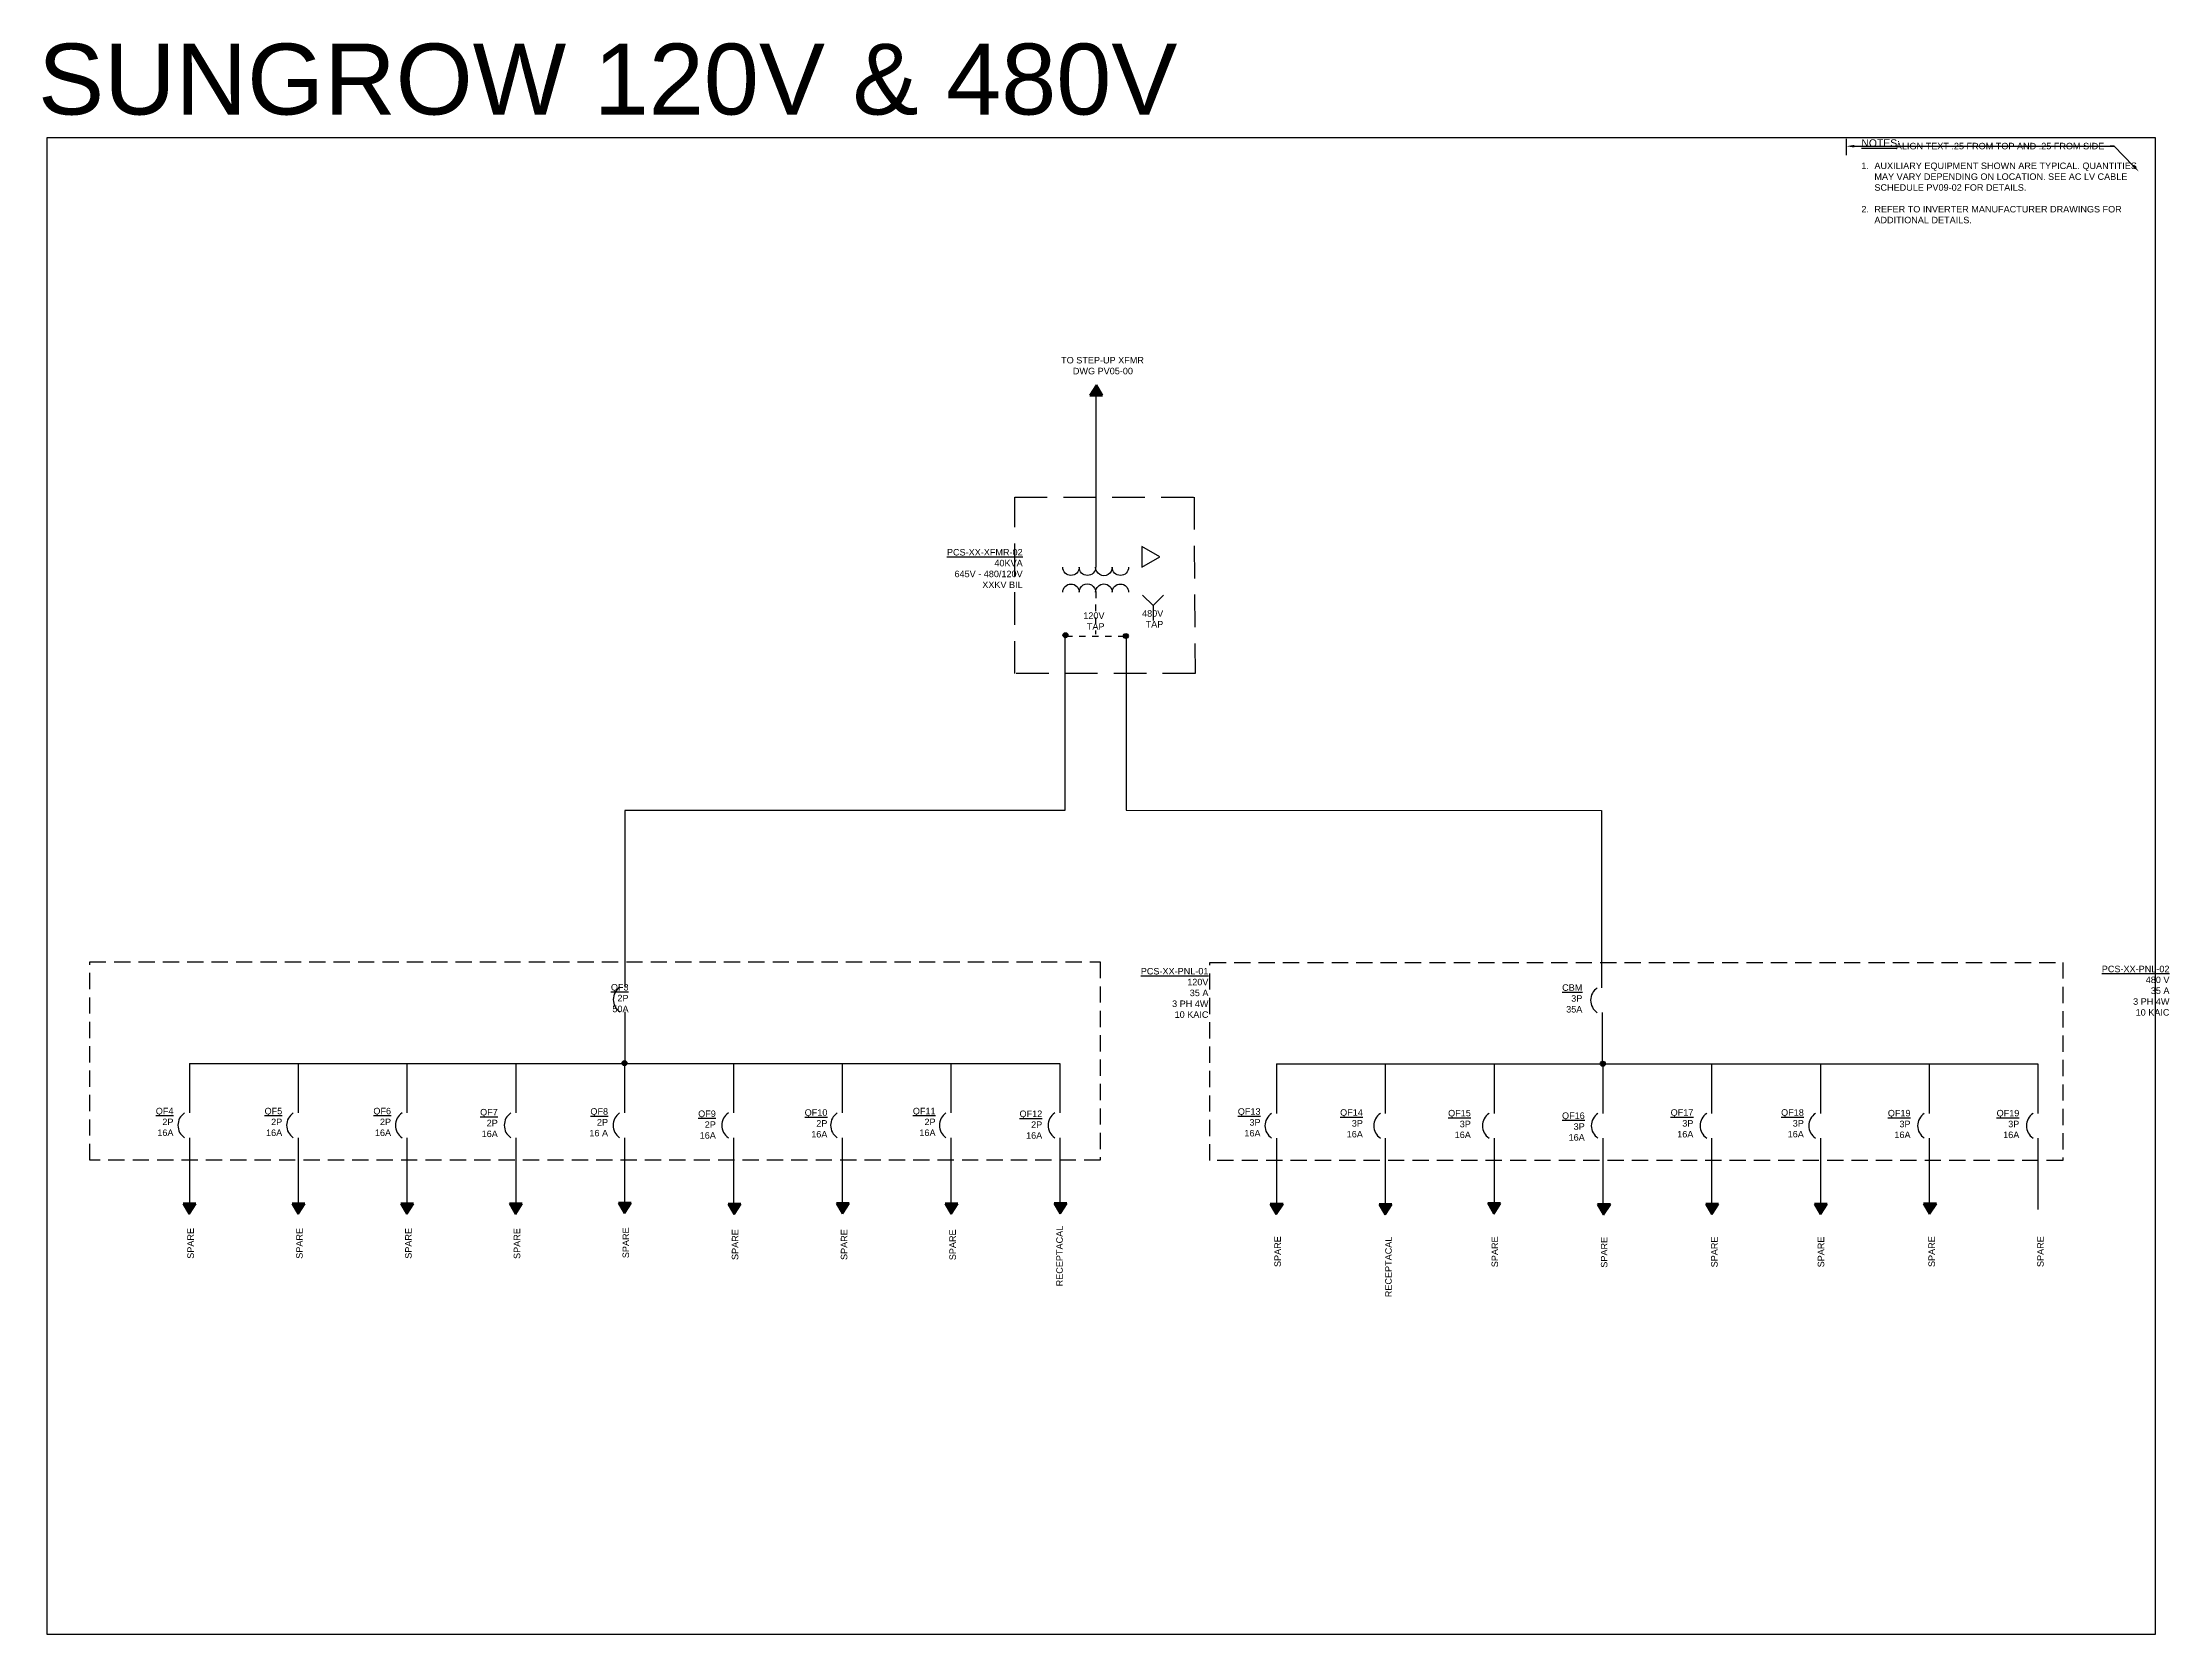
# Model space of a CAD drawing. Header units: inches. Extents: x -18 to 99, y -244 to 24.
# Drawn here: x 66.1 to 98.8, y -244.18 to -219.71 of the extents above; entities that cross this region are included whole.
import ezdxf
from ezdxf import colors
from ezdxf.entities.mleader import LeaderData, LeaderLine
from ezdxf.math import Vec2, Vec3

# ---------------------------------------------------------------- set-up
doc = ezdxf.new("R2010")
doc.units = ezdxf.units.IN
doc.header["$MEASUREMENT"] = 0
for name, pattern in [('DASHED', [0.75, 0.5, -0.25]), ('DASHED2', [0.375, 0.25, -0.125]), ('HIDDEN4', [0.0935, 0.0625, -0.031])]:
    doc.linetypes.add(name, pattern=pattern)
for name, color, linetype in [('E-1LIN', 4, 'Continuous'), ('E-CABL', 133, 'HIDDEN4'), ('E-ELEC-BRDR', 173, 'DASHED2'), ('E-LV-BUS', 32, 'Continuous'), ('E-LV-EQUP', 211, 'Continuous'), ('G-ANNO-TEXT', 1, 'Continuous')]:
    doc.layers.add(name, color=color, linetype=linetype)
doc.layers.add('G-NPLT', color=67, linetype='Continuous', plot=False)
doc.layers.add('PV-PCS BOUNDARY', color=224, linetype='DASHED2', lineweight=90)
doc.styles.add('NEI-A', font='arial.ttf')

msp = doc.modelspace()

# ---------------------------------------------------------------- texts
at = {"layer": 'G-ANNO-TEXT', "char_height": 0.1, "attachment_point": 1, "style": 'NEI-A'}
for s, width, gutter_width, heights, insert in [('\\A1;{\\H1.1429x;\\LNOTES\\l:\\P}\\P\\pi-0.2,l0.2,t0.2;1.^IAUXILIARY EQUIPMENT SHOWN ARE TYPICAL. QUANTITIES MAY VARY DEPENDING ON LOCATION. SEE AC LV CABLE SCHEDULE PV09-02 FOR DETAILS.\\P\\pi0,l0,tz;\\P\\pi-0.2,l0.2,t0.2;2.^IREFER TO INVERTER MANUFACTURER DRAWINGS FOR ADDITIONAL DETAILS. ', 4.48526, 0.547, [8.739], (94.064, -221.201)), ('\\pi0.06225;TO STEP-UP XFMR  \\P\\pi0.24295;DWG PV05-00', 1.39231, 0.5, [0], (81.699, -224.546))]:
    msp.add_mtext_dynamic_manual_height_columns(s, width=width, gutter_width=gutter_width, heights=heights, dxfattribs=dict(at, insert=insert))
at = {"layer": 'G-ANNO-TEXT', "char_height": 0.1, "attachment_point": 6, "style": 'NEI-A'}
for s, insert, width in [('\\A1;{\\LPCS-XX-XFMR-02\\P}40KVA\\P645V - 480/120V\\PXXKV BIL ', (81.17, -227.798), 2.23358), ('120V \\PTAP', (82.428, -228.606), 1.19313), ('480V \\PTAP', (83.332, -228.572), 1.19313), ('{\\LPCS-XX-PNL-01}\\P120V\\P35 A\\P3 PH 4W\\P10 KAIC', (84.026, -234.322), 2.08734), ('{\\LPCS-XX-PNL-02}\\P480 V\\P35 A\\P3 PH 4W\\P10 KAIC', (98.8, -234.288), 2.08734), ('{\\LQF3}\\P2P\\P50A', (75.111, -234.402), 1.19313), ('{\\LCBM}\\P3P\\P35A', (89.774, -234.407), 1.19313), ('{\\LQF4}\\P2P\\P16A', (68.115, -236.305), 0.55975), ('{\\LQF5}\\P2P\\P16A', (69.787, -236.305), 0.55975), ('{\\LQF6}\\P2P\\P16A', (71.46, -236.305), 0.55975), ('{\\LQF7}\\P2P\\P16A', (73.101, -236.322), 0.55975), ('{\\LQF8}\\P2P\\P16 A', (74.796, -236.311), 0.55975), ('{\\LQF9}\\P2P\\P16A', (76.453, -236.346), 0.55975), ('{\\LQF10}\\P2P\\P16A', (78.168, -236.328), 0.55975), ('{\\LQF11}\\P2P\\P16A', (79.831, -236.305), 0.55975), ('{\\LQF12}\\P2P\\P16A', (81.471, -236.347), 0.55975), ('{\\LQF13}\\P3P\\P16A', (84.827, -236.312), 0.55975), ('{\\LQF14}\\P3P\\P16A', (86.4, -236.327), 0.55975), ('{\\LQF15}\\P3P\\P16A', (88.06, -236.337), 0.55975), ('{\\LQF16}\\P3P\\P16A', (89.811, -236.376), 0.55975), ('{\\LQF17}\\P3P\\P16A', (91.481, -236.327), 0.55975), ('{\\LQF18}\\P3P\\P16A', (93.179, -236.327), 0.55975), ('{\\LQF19}\\P3P\\P16A', (94.82, -236.337), 0.55975), ('{\\LQF19}\\P3P\\P16A', (96.492, -236.337), 0.55975)]:
    msp.add_mtext(s, dxfattribs=dict(at, insert=insert, width=width))
at = {"layer": 'G-ANNO-TEXT', "char_height": 0.1, "width": 1.29029, "attachment_point": 4, "rotation": 90, "style": 'NEI-A'}
for s, insert in [('\\A1;SPARE', (68.379, -238.408)), ('\\A1;SPARE', (70.052, -238.408)), ('\\A1;SPARE', (71.727, -238.408)), ('\\A1;SPARE', (73.396, -238.411)), ('\\A1;SPARE', (75.069, -238.399)), ('\\A1;SPARE', (76.749, -238.427)), ('\\A1;SPARE', (78.425, -238.427)), ('\\A1;SPARE', (80.094, -238.43)), ('\\A1;RECEPTACAL', (81.737, -238.832)), ('\\A1;SPARE', (85.09, -238.535)), ('\\A1;RECEPTACAL', (86.794, -238.999)), ('\\A1;SPARE', (88.429, -238.538)), ('\\A1;SPARE', (90.11, -238.545)), ('\\A1;SPARE', (91.804, -238.54)), ('\\A1;SPARE', (93.443, -238.54)), ('\\A1;SPARE', (95.145, -238.535)), ('\\A1;SPARE', (96.817, -238.535))]:
    msp.add_mtext(s, dxfattribs=dict(at, insert=insert))
at = {"layer": 'G-NPLT', "insert": (66.033, -219.73), "char_height": 1.08999, "attachment_point": 1, "style": 'NEI-A'}
msp.add_mtext_dynamic_manual_height_columns('SUNGROW 120V & 480V', width=24.69339, gutter_width=5.45, heights=[0], dxfattribs=at)

# ---------------------------------------------------------------- blocks, each defined once
blk = doc.blocks.new('ARROW')
h = blk.add_hatch()
h.set_pattern_fill('ANSI31', color=256)
h.paths.add_polyline_path([(0, 0), (-0.074, -0.114), (0.066, -0.114)])
h = blk.add_hatch(color=256)
h.dxf.hatch_style = 1
h.paths.add_polyline_path([(0, 0), (-0.074, -0.114), (0.066, -0.114)])
blk.add_lwpolyline([(0, 0), (-0.074, -0.114), (0.066, -0.114), (0, 0)], close=True)
blk = doc.blocks.new('SCHEMATIC - CONNECTION DOT')
h = blk.add_hatch(color=0)
edge = h.paths.add_edge_path()
edge.add_arc((0, 0), 0.025, 0, 360)
at = {"color": 0}
blk.add_circle((0, 0), 0.025, dxfattribs=at)

# ---------------------------------------------------------------- linework, layer by layer
at = {"layer": 'E-1LIN', "linetype": 'Continuous'}
msp.add_lwpolyline([(83.004, -227.46), (83.004, -227.777), (83.279, -227.618)], close=True, dxfattribs=at)
for points in [[(82.799, -227.779, -1), (82.546, -227.779, -1.018893), (82.292, -227.779, -1), (82.039, -227.779, -1), (81.786, -227.779, 1.693145)], [(81.786, -228.163, -1), (82.039, -228.163, -1.018893), (82.292, -228.163, -1), (82.546, -228.163, -1), (82.799, -228.163, 1.693145)]]:
    msp.add_lwpolyline(points, format="xyb", dxfattribs=at)
for points in [[(83.012, -228.206), (83.174, -228.367), (83.335, -228.206)], [(83.174, -228.367), (83.174, -228.595)]]:
    msp.add_lwpolyline(points, dxfattribs=at)
at = {"layer": 'E-CABL', "flags": 128}
for points in [[(82.293, -228.152), (82.29, -228.809)], [(81.837, -228.84), (82.746, -228.839)]]:
    msp.add_lwpolyline(points, dxfattribs=at)
at = {"layer": 'E-ELEC-BRDR', "linetype": 'DASHED'}
msp.add_lwpolyline([(81.047, -226.7), (83.804, -226.7), (83.822, -229.414), (81.047, -229.414)], close=True, dxfattribs=at)
at = {"layer": 'E-ELEC-BRDR'}
for points in [[(66.827, -233.846), (82.363, -233.846), (82.363, -236.89), (66.827, -236.89)], [(84.047, -233.852), (97.162, -233.852), (97.162, -236.896), (84.047, -236.896)]]:
    msp.add_lwpolyline(points, close=True, dxfattribs=at)
at = {"layer": 'E-LV-BUS'}
for points in [[(82.293, -225.118), (82.293, -227.779)], [(81.816, -228.847), (81.816, -231.516), (75.053, -231.516)], [(82.763, -228.845), (82.763, -231.514), (90.071, -231.516)], [(75.053, -231.516), (75.053, -234.234)], [(90.071, -231.516), (90.071, -234.245)], [(75.053, -234.615), (75.053, -235.414)], [(90.079, -234.625), (90.079, -235.424)], [(68.36, -235.406), (68.36, -236.167)], [(68.36, -235.406), (81.739, -235.406)], [(68.36, -235.406), (68.36, -236.167)], [(70.033, -235.406), (70.033, -236.167)], [(71.705, -235.406), (71.705, -236.167)], [(73.378, -235.406), (73.378, -236.167)], [(75.05, -235.406), (75.05, -236.167)], [(76.722, -235.406), (76.722, -236.167)], [(78.395, -235.406), (78.395, -236.167)], [(80.067, -235.406), (80.067, -236.167)], [(81.739, -235.406), (81.739, -236.167)], [(85.072, -235.412), (96.779, -235.412)], [(85.072, -235.412), (85.072, -236.173)], [(86.745, -235.412), (86.745, -236.173)], [(88.417, -235.412), (88.417, -236.173)], [(90.09, -235.412), (90.09, -236.173)], [(91.762, -235.412), (91.762, -236.173)], [(93.434, -235.412), (93.434, -236.173)], [(95.107, -235.412), (95.107, -236.173)], [(96.779, -235.412), (96.779, -236.173)], [(68.36, -236.547), (68.36, -237.648)], [(70.033, -236.547), (70.033, -237.648)], [(71.705, -236.547), (71.705, -237.648)], [(73.378, -236.547), (73.378, -237.618)], [(75.05, -236.547), (75.05, -237.597)], [(76.722, -236.547), (76.722, -237.618)], [(78.395, -236.547), (78.395, -237.705)], [(80.067, -236.547), (80.067, -237.565)], [(81.739, -236.547), (81.739, -237.647)], [(85.072, -236.554), (85.072, -237.655)], [(86.745, -236.554), (86.745, -237.624)], [(88.417, -236.554), (88.417, -237.604)], [(90.09, -236.554), (90.09, -237.624)], [(91.762, -236.554), (91.762, -237.711)], [(93.434, -236.554), (93.434, -237.571)], [(95.107, -236.554), (95.107, -237.653)], [(96.779, -236.554), (96.779, -237.653)]]:
    msp.add_lwpolyline(points, dxfattribs=at)
at = {"layer": 'E-LV-EQUP'}
for centre in [(75.105, -234.424), (90.13, -234.435), (68.412, -236.357), (70.084, -236.357), (71.756, -236.357), (73.429, -236.357), (75.101, -236.357), (76.773, -236.357), (78.446, -236.357), (80.118, -236.357), (81.79, -236.357), (85.124, -236.363), (86.796, -236.363), (88.468, -236.363), (90.141, -236.363), (91.813, -236.363), (93.485, -236.363), (95.158, -236.363), (96.83, -236.363)]:
    msp.add_arc(centre, 0.229, 123.7664, 236.2336, dxfattribs=at)
at = {"layer": 'G-NPLT'}
msp.add_lwpolyline([(66.173, -221.172), (98.582, -221.172), (98.582, -244.183), (66.173, -244.183)], close=True, dxfattribs=at)
msp.add_lwpolyline([(93.832, -221.196), (93.832, -221.446)], dxfattribs=at)

# ---------------------------------------------------------------- block references
at = {"layer": 'E-LV-BUS', "xscale": 1.522015678886754, "yscale": 1.522015678886754, "zscale": 1.522015678886754}
for p in [(81.828, -228.824), (82.757, -228.836), (75.05, -235.402), (90.088, -235.41)]:
    msp.add_blockref('SCHEMATIC - CONNECTION DOT', p, dxfattribs=at)
at = {"layer": 'PV-PCS BOUNDARY', "xscale": 1.39854621569094, "yscale": 1.39854621569094, "zscale": 1.39854621569094}
msp.add_blockref('ARROW', (82.304, -224.981), dxfattribs=at)
at = {"layer": 'PV-PCS BOUNDARY', "xscale": 1.39854621569094, "yscale": 1.39854621569094, "zscale": 1.39854621569094, "rotation": 180}
for p in [(68.357, -237.718), (70.03, -237.718), (71.702, -237.718), (73.374, -237.72), (75.047, -237.708), (76.733, -237.724), (78.398, -237.714), (80.069, -237.718), (81.746, -237.712), (85.069, -237.724), (86.741, -237.727), (88.414, -237.715), (90.101, -237.73), (91.765, -237.721), (93.436, -237.725), (95.113, -237.718)]:
    msp.add_blockref('ARROW', p, dxfattribs=at)

msp.set_redraw_order([(e.dxf.handle, doc.entitydb.next_handle()) for e in msp.query("TEXT MTEXT ATTDEF DIMENSION ARC_DIMENSION")])  # texts and dimensions are drawn at this point

# ---------------------------------------------------------------- leaders
at = {"layer": 'G-NPLT'}
ml = msp.add_multileader_mtext('Standard', dxfattribs=at)
ml.set_content('ALIGN TEXT .25 FROM TOP AND .25 FROM SIDE', color=256, style='NEI-A')
ml.set_leader_properties()
ml.build(insert=Vec2(0, 0))
ml.multileader.update_dxf_attribs({"dogleg_length": 0.0625, "arrow_head_size": 0.125})
ctx = ml.context
ctx.base_point, ctx.char_height, ctx.arrow_head_size, ctx.landing_gap_size, ctx.plane_origin = Vec3(94.511, -221.306), 0.09996, 0.125, 0.09, Vec3(95.254, -221.254)
ctx.text_align_type = 2
notes = []
notes.append((ctx, [(1, (1, 1, 0), (97.95, -221.306), (-1, 0), 0.0625, [(0, [(93.832, -221.307)], 0, []), (1, [(98.329, -221.696)], 0, [])])]))
ctx.mtext.insert, ctx.mtext.width, ctx.mtext.alignment, ctx.mtext.flow_direction = Vec3(97.798, -221.255), 3.69406, 3, 5
for ctx, leaders in notes:
    for number, flags, end, landing, length, lines in leaders:
        leader = LeaderData()
        leader.index, (leader.has_last_leader_line, leader.has_dogleg_vector, leader.attachment_direction) = number, flags
        leader.last_leader_point, leader.dogleg_vector, leader.dogleg_length = Vec3(end), Vec3(landing), length
        for number, points, colour, breaks in lines:
            line = LeaderLine()
            line.index, line.vertices, line.color, line.breaks = number, Vec3.list(points), colors.encode_raw_color(colour), breaks
            leader.lines.append(line)
        ctx.leaders.append(leader)

doc.saveas('drawing.dxf')
